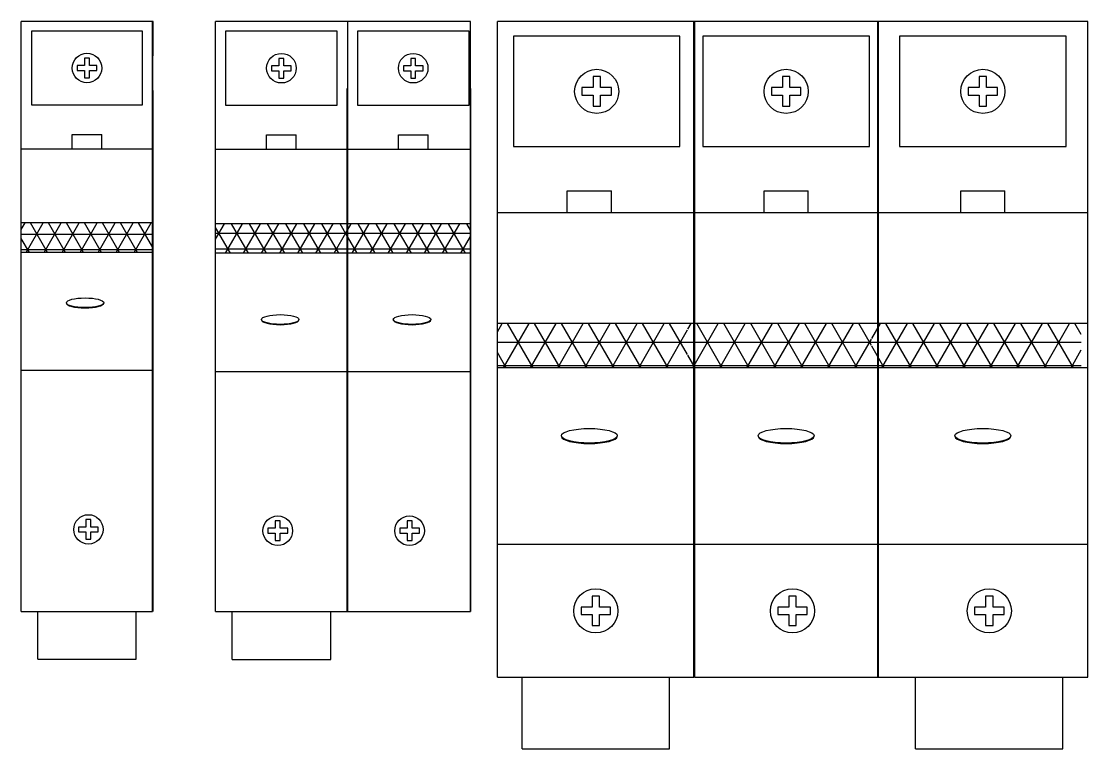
# Model space of a CAD drawing. Header units: millimetres. Extents: x 41 to 1635, y 11 to 1528.
# Drawn here: x 41.2 to 187.5, y 1096.9 to 1196.7 of the extents above; entities that cross this region are included whole.
import ezdxf

# ---------------------------------------------------------------- set-up
doc = ezdxf.new("R2010")
doc.units = ezdxf.units.MM
doc.header["$LTSCALE"] = 8
doc.layers.get('0').update_dxf_attribs({"linetype": 'CONTINUOUS'})

# ---------------------------------------------------------------- blocks, each defined once
blk = doc.blocks.new('Fuse Carrier 2P')
h = blk.add_hatch()
h.set_pattern_fill('NET3', color=256, scale=0.67724)
h.paths.add_polyline_path([(18.07, -27.77), (0, -27.77), (0, -31.83), (18.07, -31.83)])
h.paths.add_polyline_path([(35, -27.77), (35, -31.83)])
h.paths.add_polyline_path([(34.97, -27.77), (18.1, -27.77), (18.1, -31.83), (34.97, -31.83)])
at = {"color": 7, "linetype": 'Continuous'}
for p, q in [((0, -81), (0, 0)), ((18.07, 0), (0, 0)), ((18.1, 0), (18.1, -81)), ((34.97, 0), (18.1, 0)), ((1.39, -1.35), (1.39, -11.51)), ((16.69, -1.35), (1.39, -1.35)), ((16.69, -11.51), (16.69, -1.35)), ((19.47, -1.35), (19.47, -11.51)), ((34.78, -1.35), (19.47, -1.35)), ((34.78, -11.51), (34.78, -1.35)), ((8.7, -5.08), (8.7, -6.1)), ((9.38, -5.08), (8.7, -5.08)), ((9.38, -6.1), (9.38, -5.08)), ((26.79, -5.08), (26.79, -6.1)), ((27.46, -5.08), (26.79, -5.08)), ((27.46, -6.1), (27.46, -5.08)), ((7.69, -6.1), (7.69, -6.77)), ((8.7, -6.1), (7.69, -6.1)), ((7.69, -6.77), (8.7, -6.77)), ((8.7, -6.77), (8.7, -7.79)), ((10.4, -6.1), (9.38, -6.1)), ((9.38, -7.79), (9.38, -6.77)), ((9.38, -6.77), (10.4, -6.77)), ((10.4, -6.77), (10.4, -6.1)), ((25.77, -6.1), (25.77, -6.77)), ((26.79, -6.1), (25.77, -6.1)), ((25.77, -6.77), (26.79, -6.77)), ((26.79, -6.77), (26.79, -7.79)), ((28.48, -6.1), (27.46, -6.1)), ((27.46, -7.79), (27.46, -6.77)), ((27.46, -6.77), (28.48, -6.77)), ((28.48, -6.77), (28.48, -6.1)), ((8.7, -7.79), (9.38, -7.79)), ((26.79, -7.79), (27.46, -7.79)), ((18.07, -81), (18.07, -9.21)), ((34.97, -81), (34.97, -9.21)), ((35, -9.21), (35, -81)), ((1.39, -11.51), (16.69, -11.51)), ((19.47, -11.51), (34.78, -11.51)), ((7.01, -17.61), (7.01, -15.58)), ((7.01, -15.58), (11.07, -15.58)), ((11.07, -17.61), (11.07, -15.58)), ((25.09, -17.61), (25.09, -15.58)), ((25.09, -15.58), (29.16, -15.58)), ((29.16, -17.61), (29.16, -15.58)), ((18.07, -17.61), (0, -17.61)), ((34.97, -17.61), (18.1, -17.61)), ((18.07, -27.77), (0, -27.77)), ((34.97, -27.77), (18.1, -27.77)), ((18.07, -31.83), (0, -31.83)), ((34.97, -31.83), (18.1, -31.83)), ((18.07, -48.08), (0, -48.08)), ((34.97, -48.08), (18.1, -48.08)), ((8.88, -68.55), (8.2, -68.55)), ((8.2, -68.55), (8.2, -69.56)), ((8.88, -69.56), (8.88, -68.55)), ((26.96, -68.55), (26.29, -68.55)), ((26.29, -68.55), (26.29, -69.56)), ((26.96, -69.56), (26.96, -68.55)), ((8.2, -69.56), (7.19, -69.56)), ((7.19, -69.56), (7.19, -70.24)), ((9.9, -69.56), (8.88, -69.56)), ((9.9, -70.24), (9.9, -69.56)), ((26.29, -69.56), (25.27, -69.56)), ((25.27, -69.56), (25.27, -70.24)), ((27.98, -69.56), (26.96, -69.56)), ((27.98, -70.24), (27.98, -69.56)), ((7.19, -70.24), (8.2, -70.24)), ((8.2, -70.24), (8.2, -71.26)), ((8.2, -71.26), (8.88, -71.26)), ((8.88, -70.24), (9.9, -70.24)), ((8.88, -71.26), (8.88, -70.24)), ((25.27, -70.24), (26.29, -70.24)), ((26.29, -70.24), (26.29, -71.26)), ((26.29, -71.26), (26.96, -71.26)), ((26.96, -70.24), (27.98, -70.24)), ((26.96, -71.26), (26.96, -70.24)), ((0, -81), (18.07, -81)), ((2.27, -87.57), (2.27, -81)), ((15.81, -87.57), (15.81, -81)), ((18.1, -81), (34.97, -81)), ((2.27, -87.57), (15.81, -87.57))]:
    blk.add_line(p, q, dxfattribs=at)
for p, q in [((34.97, -9.21), (34.97, 0)), ((35, 0), (34.97, 0)), ((35, -9.21), (35, 0))]:
    blk.add_line(p, q)
for centre in [(9.04, -6.43), (27.12, -6.43), (8.54, -69.9), (26.62, -69.9)]:
    blk.add_circle(centre, 2.03, dxfattribs=at)
for centre in [(8.88, -40.92), (26.96, -40.92)]:
    blk.add_ellipse(centre, major_axis=(2.57, 0), ratio=0.261126, dxfattribs=at)
for centre in [(8.88, -40.96), (26.96, -40.96)]:
    blk.add_ellipse(centre, major_axis=(2.57, 0), ratio=0.261126, start_param=3.141593, end_param=6.283185, dxfattribs=at)
blk = doc.blocks.new('Fuse Carrier 3P')
h = blk.add_hatch()
h.set_pattern_fill('NET3', color=256, scale=1.01124)
h.paths.add_polyline_path([(52.26, -41.46), (52.26, -47.53), (81, -47.53), (81, -41.46)])
h.paths.add_polyline_path([(52.21, -47.53), (52.21, -41.46), (27.03, -41.46), (27.03, -47.53)])
h.paths.add_polyline_path([(0.88, -41.46), (0.88, -47.53), (26.98, -47.53), (26.98, -41.46)])
at = {"color": 7, "linetype": 'Continuous'}
for p, q in [((0.88, -90), (0.88, 0)), ((26.98, 0), (0.88, 0)), ((52.21, 0), (27.03, 0)), ((27.86, -90), (27.86, 0)), ((27.91, 0), (27.91, -90)), ((81.88, 0), (52.26, 0)), ((53.09, -90), (53.09, 0)), ((53.14, 0), (53.14, -90)), ((81.88, -90), (81.88, 0)), ((3.08, -2.02), (3.08, -17.19)), ((25.94, -2.02), (3.08, -2.02)), ((25.94, -17.19), (25.94, -2.02)), ((29.07, -2.02), (29.07, -17.19)), ((51.93, -2.02), (29.07, -2.02)), ((51.93, -17.19), (51.93, -2.02)), ((56.07, -2.02), (56.07, -17.19)), ((78.93, -2.02), (56.07, -2.02)), ((78.93, -17.19), (78.93, -2.02)), ((14.01, -7.58), (14.01, -9.1)), ((15.02, -7.58), (14.01, -7.58)), ((15.02, -9.1), (15.02, -7.58)), ((39.99, -7.58), (39.99, -9.1)), ((41.01, -7.58), (39.99, -7.58)), ((41.01, -9.1), (41.01, -7.58)), ((66.99, -7.58), (66.99, -9.1)), ((68.01, -7.58), (66.99, -7.58)), ((68.01, -9.1), (68.01, -7.58)), ((12.49, -9.1), (12.49, -10.11)), ((14.01, -9.1), (12.49, -9.1)), ((12.49, -10.11), (14.01, -10.11)), ((14.01, -10.11), (14.01, -11.63)), ((16.53, -9.1), (15.02, -9.1)), ((15.02, -11.63), (15.02, -10.11)), ((15.02, -10.11), (16.53, -10.11)), ((16.53, -10.11), (16.53, -9.1)), ((38.48, -9.1), (38.48, -10.11)), ((39.99, -9.1), (38.48, -9.1)), ((38.48, -10.11), (39.99, -10.11)), ((39.99, -10.11), (39.99, -11.63)), ((42.52, -9.1), (41.01, -9.1)), ((41.01, -11.63), (41.01, -10.11)), ((41.01, -10.11), (42.52, -10.11)), ((42.52, -10.11), (42.52, -9.1)), ((65.48, -9.1), (65.48, -10.11)), ((66.99, -9.1), (65.48, -9.1)), ((65.48, -10.11), (66.99, -10.11)), ((66.99, -10.11), (66.99, -11.63)), ((69.52, -9.1), (68.01, -9.1)), ((68.01, -11.63), (68.01, -10.11)), ((68.01, -10.11), (69.52, -10.11)), ((69.52, -10.11), (69.52, -9.1)), ((14.01, -11.63), (15.02, -11.63)), ((39.99, -11.63), (41.01, -11.63)), ((66.99, -11.63), (68.01, -11.63)), ((3.08, -17.19), (25.94, -17.19)), ((29.07, -17.19), (51.93, -17.19)), ((56.07, -17.19), (78.93, -17.19)), ((10.47, -26.29), (10.47, -23.26)), ((10.47, -23.26), (16.53, -23.26)), ((16.53, -26.29), (16.53, -23.26)), ((37.47, -26.29), (37.47, -23.26)), ((37.47, -23.26), (43.53, -23.26)), ((43.53, -26.29), (43.53, -23.26)), ((64.47, -26.29), (64.47, -23.26)), ((64.47, -23.26), (70.53, -23.26)), ((70.53, -26.29), (70.53, -23.26)), ((26.98, -26.29), (0.88, -26.29)), ((52.21, -26.29), (27.03, -26.29)), ((81.88, -26.29), (52.26, -26.29)), ((26.98, -41.46), (0.88, -41.46)), ((52.21, -41.46), (27.03, -41.46)), ((81.88, -41.46), (52.26, -41.46)), ((26.98, -47.53), (0.88, -47.53)), ((52.21, -47.53), (27.03, -47.53)), ((81.88, -47.53), (52.26, -47.53)), ((26.98, -71.8), (0.88, -71.8)), ((52.21, -71.8), (27.03, -71.8)), ((81.88, -71.8), (52.26, -71.8)), ((14.89, -78.88), (13.87, -78.88)), ((13.87, -78.88), (13.87, -80.39)), ((14.89, -80.39), (14.89, -78.88)), ((41.89, -78.88), (40.87, -78.88)), ((40.87, -78.88), (40.87, -80.39)), ((41.89, -80.39), (41.89, -78.88)), ((68.89, -78.88), (67.87, -78.88)), ((67.87, -78.88), (67.87, -80.39)), ((68.89, -80.39), (68.89, -78.88)), ((13.87, -80.39), (12.36, -80.39)), ((12.36, -80.39), (12.36, -81.4)), ((16.4, -80.39), (14.89, -80.39)), ((16.4, -81.4), (16.4, -80.39)), ((40.87, -80.39), (39.36, -80.39)), ((39.36, -80.39), (39.36, -81.4)), ((43.4, -80.39), (41.89, -80.39)), ((43.4, -81.4), (43.4, -80.39)), ((67.87, -80.39), (66.36, -80.39)), ((66.36, -80.39), (66.36, -81.4)), ((70.4, -80.39), (68.89, -80.39)), ((70.4, -81.4), (70.4, -80.39)), ((12.36, -81.4), (13.87, -81.4)), ((13.87, -81.4), (13.87, -82.92)), ((14.89, -81.4), (16.4, -81.4)), ((14.89, -82.92), (14.89, -81.4)), ((39.36, -81.4), (40.87, -81.4)), ((40.87, -81.4), (40.87, -82.92)), ((41.89, -81.4), (43.4, -81.4)), ((41.89, -82.92), (41.89, -81.4)), ((66.36, -81.4), (67.87, -81.4)), ((67.87, -81.4), (67.87, -82.92)), ((68.89, -81.4), (70.4, -81.4)), ((68.89, -82.92), (68.89, -81.4)), ((13.87, -82.92), (14.89, -82.92)), ((40.87, -82.92), (41.89, -82.92)), ((67.87, -82.92), (68.89, -82.92)), ((0.88, -90), (27.86, -90)), ((4.27, -99.81), (4.27, -90)), ((24.49, -99.81), (24.49, -90)), ((27.91, -90), (53.09, -90)), ((53.14, -90), (81.88, -90)), ((58.27, -99.81), (58.27, -90)), ((78.49, -99.81), (78.49, -90)), ((4.27, -99.81), (24.49, -99.81)), ((58.27, -99.81), (78.49, -99.81))]:
    blk.add_line(p, q, dxfattribs=at)
for centre in [(14.51, -9.61), (40.5, -9.61), (67.5, -9.61), (14.38, -80.9), (41.38, -80.9), (68.38, -80.9)]:
    blk.add_circle(centre, 3.03, dxfattribs=at)
for centre in [(13.5, -56.87), (40.5, -56.87), (67.5, -56.87)]:
    blk.add_ellipse(centre, major_axis=(3.84, 0), ratio=0.261126, dxfattribs=at)
for centre in [(13.5, -56.93), (40.5, -56.93), (67.5, -56.93)]:
    blk.add_ellipse(centre, major_axis=(3.84, 0), ratio=0.261126, start_param=3.141593, end_param=6.283185, dxfattribs=at)
blk = doc.blocks.new('Fuse Carrier 1P')
h = blk.add_hatch()
h.set_pattern_fill('NET3', color=256, scale=0.6747)
h.paths.add_polyline_path([(18, -27.66), (0, -27.66), (0, -31.71), (18, -31.71)])
h.paths.add_polyline_path([(18, -27.66), (18.03, -27.66), (18.03, -31.71), (18, -31.71)])
h.paths.add_polyline_path([(18.03, -27.66), (18.03, -31.71)], flags=17)
at = {"color": 7, "linetype": 'Continuous'}
for p, q in [((0, -81), (0, 0)), ((18, 0), (0, 0)), ((1.38, -1.35), (1.38, -11.47)), ((16.63, -1.35), (1.38, -1.35)), ((16.63, -11.47), (16.63, -1.35)), ((8.67, -5.06), (8.67, -6.07)), ((9.34, -5.06), (8.67, -5.06)), ((9.34, -6.07), (9.34, -5.06)), ((7.66, -6.07), (7.66, -6.75)), ((8.67, -6.07), (7.66, -6.07)), ((7.66, -6.75), (8.67, -6.75)), ((8.67, -6.75), (8.67, -7.76)), ((10.36, -6.07), (9.34, -6.07)), ((9.34, -7.76), (9.34, -6.75)), ((9.34, -6.75), (10.36, -6.75)), ((10.36, -6.75), (10.36, -6.07)), ((8.67, -7.76), (9.34, -7.76)), ((18, -81), (18, -9.49)), ((18.03, -9.49), (18.03, -81)), ((1.38, -11.47), (16.63, -11.47)), ((6.98, -17.54), (6.98, -15.52)), ((6.98, -15.52), (11.03, -15.52)), ((11.03, -17.54), (11.03, -15.52)), ((18, -17.54), (0, -17.54)), ((18, -27.66), (0, -27.66)), ((18, -31.71), (0, -31.71)), ((18, -47.9), (0, -47.9)), ((9.55, -68.38), (8.87, -68.38)), ((8.87, -68.38), (8.87, -69.39)), ((9.55, -69.39), (9.55, -68.38)), ((8.87, -69.39), (7.86, -69.39)), ((7.86, -69.39), (7.86, -70.06)), ((7.86, -70.06), (8.87, -70.06)), ((8.87, -70.06), (8.87, -71.07)), ((10.56, -69.39), (9.55, -69.39)), ((9.55, -70.06), (10.56, -70.06)), ((9.55, -71.07), (9.55, -70.06)), ((10.56, -70.06), (10.56, -69.39)), ((8.87, -71.07), (9.55, -71.07)), ((0, -81), (18, -81)), ((2.26, -87.54), (2.26, -81)), ((15.75, -87.54), (15.75, -81)), ((2.26, -87.54), (15.75, -87.54))]:
    blk.add_line(p, q, dxfattribs=at)
for p, q in [((18, -9.49), (18, 0)), ((18.07, 0), (18, 0)), ((18.03, -9.49), (18.07, 0))]:
    blk.add_line(p, q)
for centre in [(9.01, -6.41), (9.21, -69.72)]:
    blk.add_circle(centre, 2.02, dxfattribs=at)
blk.add_ellipse((8.75, -38.62), major_axis=(2.56, 0), ratio=0.261126, dxfattribs=at)
blk.add_ellipse((8.75, -38.66), major_axis=(2.56, 0), ratio=0.261126, start_param=3.141593, end_param=6.283185, dxfattribs=at)

msp = doc.modelspace()

# ---------------------------------------------------------------- block references
for name, p in [('Fuse Carrier 1P', (41.17, 1196.67)), ('Fuse Carrier 2P', (67.82, 1196.67)), ('Fuse Carrier 3P', (105.61, 1196.67))]:
    msp.add_blockref(name, p)

doc.saveas('drawing.dxf')
